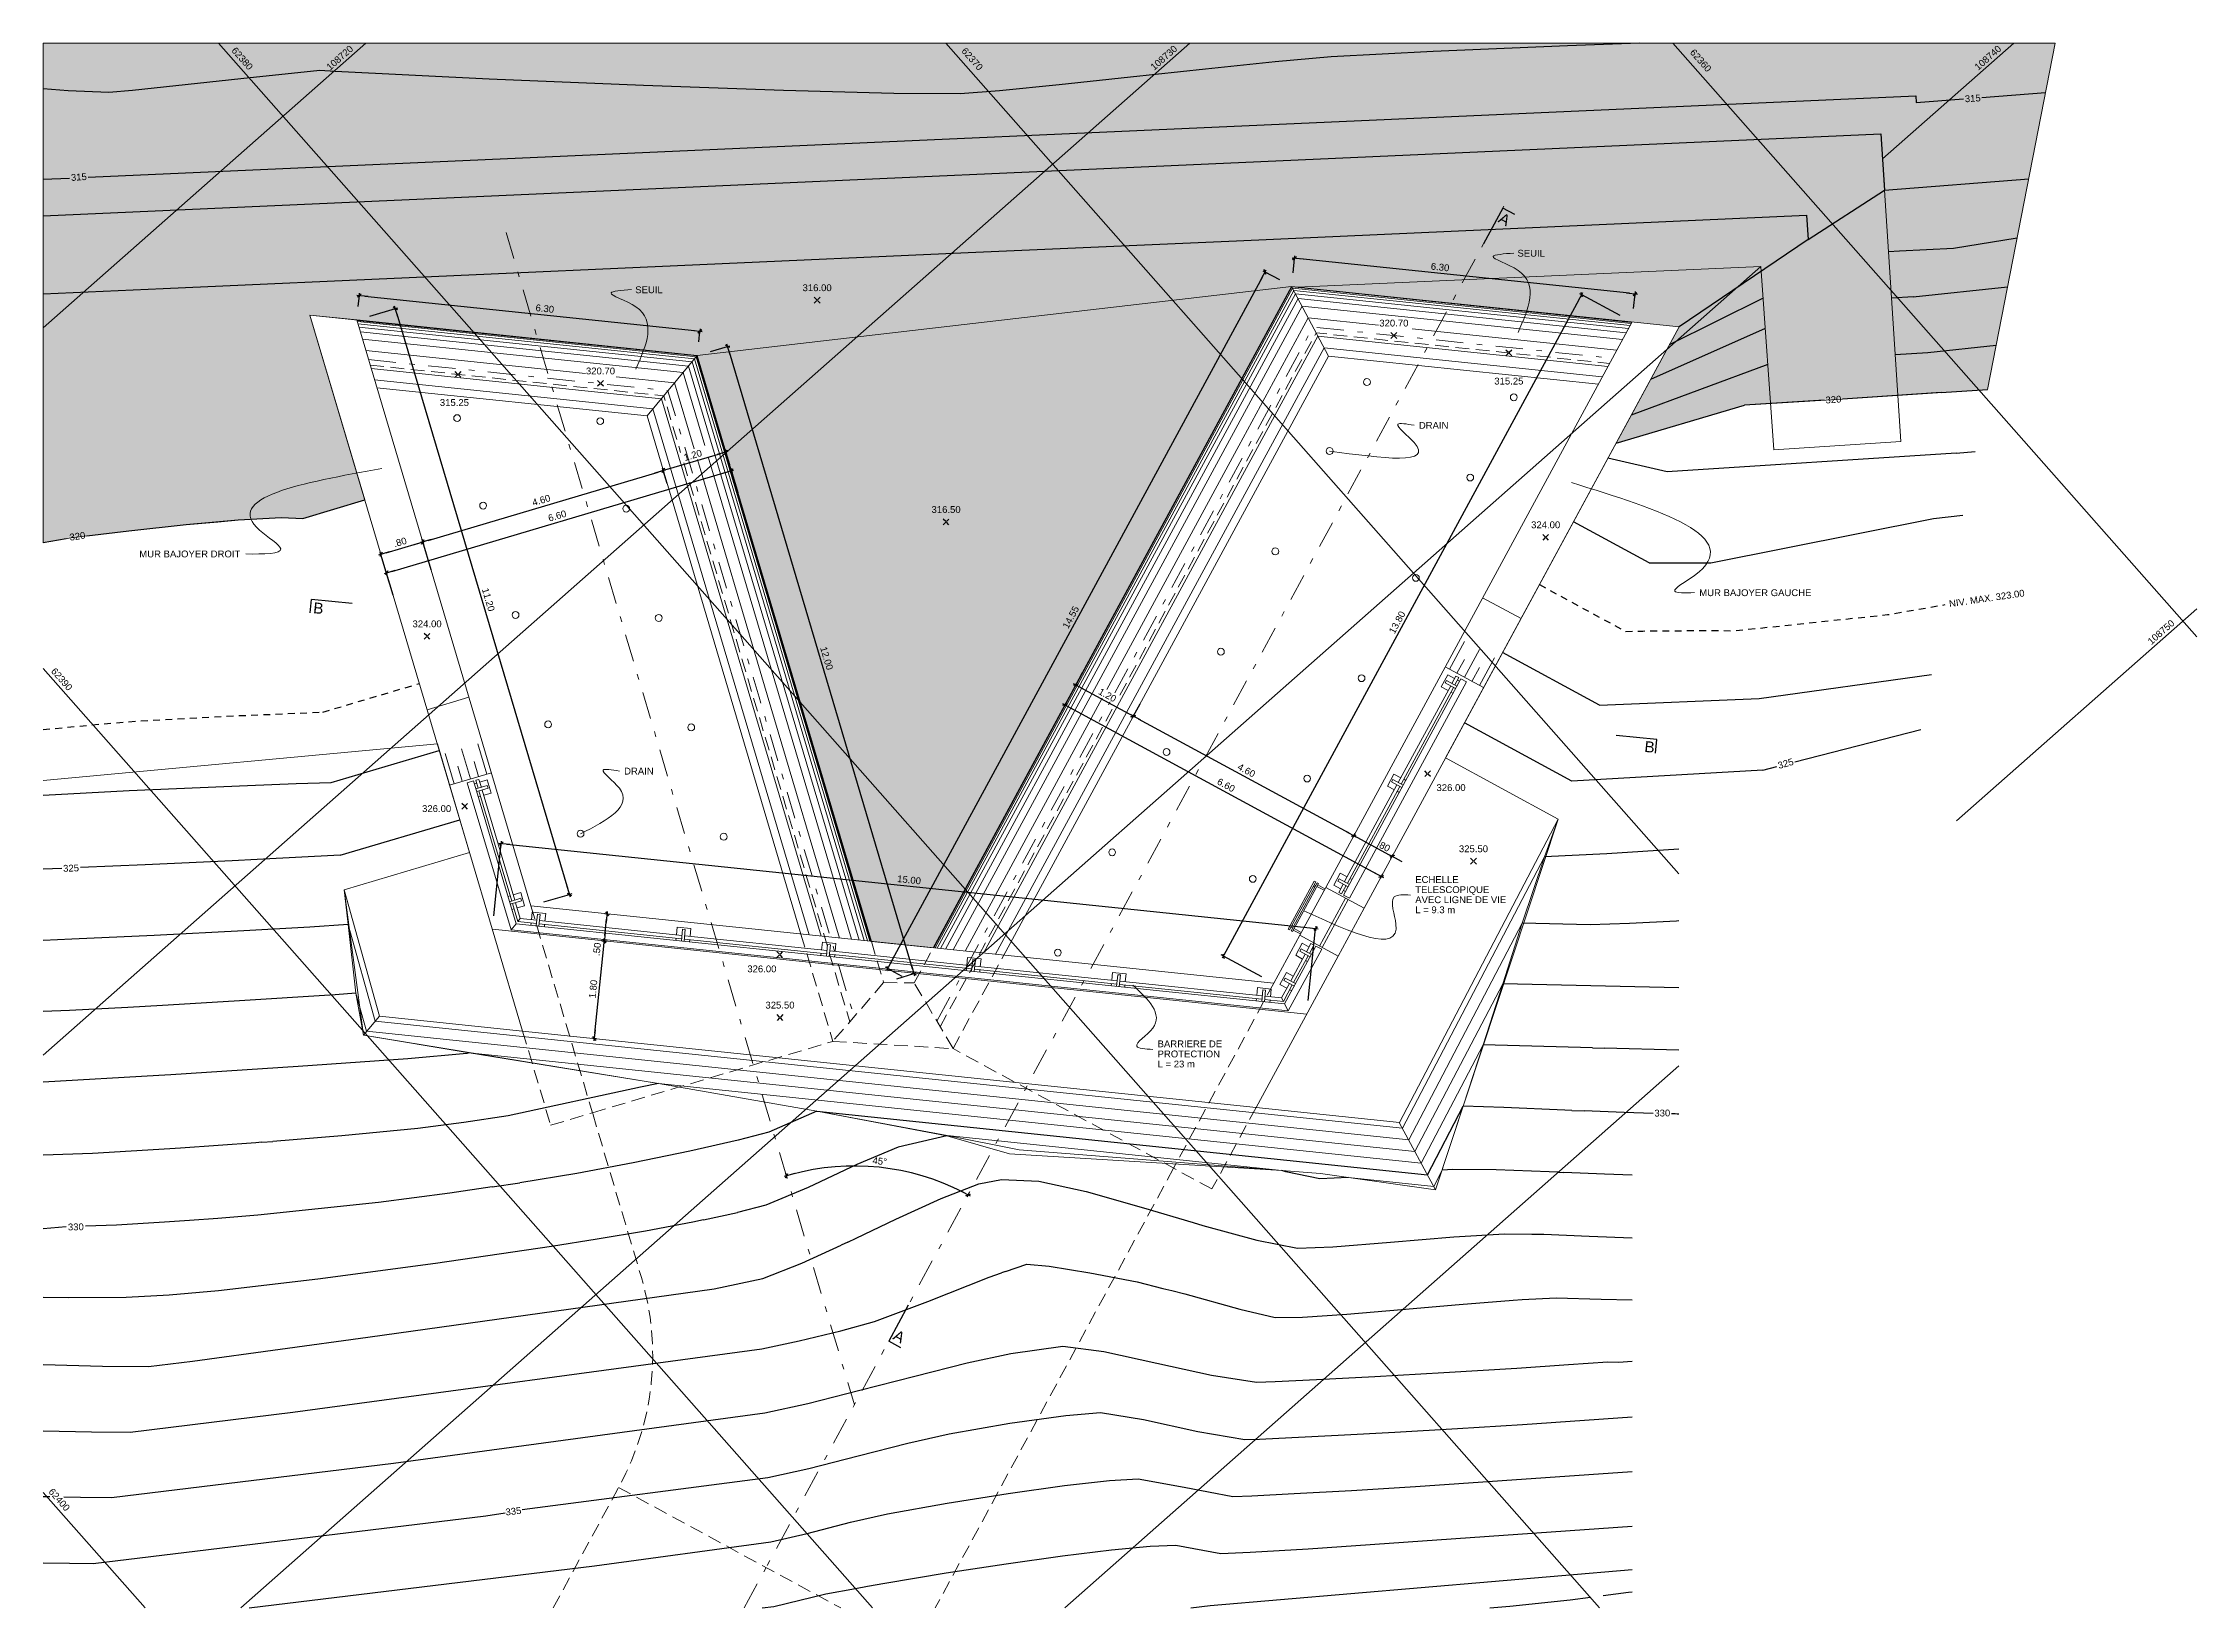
# Model space of a CAD drawing. Header units: millimetres. Extents: x 62300 to 62587, y 108404 to 108915.
# Drawn here: x 62492.78 to 62532.28, y 108886.24 to 108914.94 of the extents above; entities that cross this region are included whole.
import ezdxf
from ezdxf.enums import TextEntityAlignment as Align

# ---------------------------------------------------------------- set-up
doc = ezdxf.new("R2010")
doc.units = ezdxf.units.MM
for name, pattern in [('TRATTEGGIATA', [0.75, 0.5, -0.25]), ('TRATTEGGIATA2', [0.375, 0.25, -0.125]), ('TRATTOPUNTO2', [0.5, 0.25, -0.125, 0, -0.125])]:
    doc.linetypes.add(name, pattern=pattern)
for name, color, linetype in [('colore lago', 131, 'Continuous'), ('coordinate', 2, 'Continuous'), ('curve livello 1m', 2, 'Continuous'), ('curve livello 5m', 7, 'Continuous'), ('curve livello di scavo 1 m', 2, 'Continuous'), ('curve livello di scavo 5m', 7, 'Continuous'), ('LIN010CO', 2, 'Continuous'), ('LIN018CO', 6, 'Continuous'), ('LIN025CO', 7, 'Continuous'), ('LIN035CO', 1, 'Continuous'), ('LIN07CO', 4, 'Continuous'), ('progetto', 2, 'TRATTEGGIATA2'), ('sezioni', 7, 'Continuous'), ('Strade', 7, 'Continuous'), ('TEXT035', 1, 'Continuous'), ('TEXT050', 3, 'Continuous')]:
    doc.layers.add(name, color=color, linetype=linetype)
doc.layers.add('Colori bordi', color=5, linetype='Continuous', plot=False)
doc.styles.add('ARIAL', font='arial.ttf')
doc.dimstyles.new('50', dxfattribs={"dimscale": 0.5, "dimtxt": 0.25, "dimasz": 0.2, "dimexe": 0, "dimexo": 0.5, "dimgap": 0.1, "dimtad": 1, "dimzin": 4, "dimdsep": 46, "dimtxsty": 'ARIAL', "dimblk1": 'LINE', "dimblk2": 'LINE', "dimsah": 1, "dimcen": 2.5, "dimclrd": 256, "dimclre": 256, "dimclrt": 1, "dimadec": 0, "dimazin": 0, "dimtfac": 1, "dimtmove": 2, "dimatfit": 3, "dimldrblk": 'LINE', "dimfxl": 1, "dimtvp": 1, "dimtolj": 1, "dimtzin": 0, "dimarcsym": 0})

msp = doc.modelspace()

# ---------------------------------------------------------------- texts
at = {"layer": 'coordinate', "color": 1, "style": 'ARIAL'}
for s, rotation, p in [('62380', 311.4308, (62496.544, 108914.43)), ('62370', 311.4308, (62509.931, 108914.421)), ('62360', 311.4308, (62523.291, 108914.395)), ('315', 3.6925, (62528.315, 108913.87)), ('315', 3.6925, (62493.582, 108912.427)), ('320', 8.0214, (62493.559, 108905.851)), ('62390', 311.4308, (62493.234, 108903.046)), ('325', 1.753, (62493.437, 108899.747)), ('330', 0.7475, (62493.524, 108893.165)), ('62400', 311.4308, (62493.188, 108887.999)), ('335', 6.5549, (62501.554, 108887.965))]:
    msp.add_text(s, height=0.125, rotation=rotation, dxfattribs=at).set_placement(p, align=Align.RIGHT)
for s, p in [('108720', (62498.04, 108914.428)), ('108730', (62513.153, 108914.428)), ('108740', (62528.265, 108914.428)), ('108750', (62531.442, 108903.894))]:
    msp.add_text(s, height=0.125, rotation=41.4308, dxfattribs=at).set_placement(p)
at = {"layer": 'TEXT035', "style": 'ARIAL'}
for s, p in [('SEUIL', (62519.816, 108911.02)), ('SEUIL', (62503.637, 108910.35)), ('DRAIN', (62518.007, 108907.863)), ('MUR BAJOYER DROIT', (62494.541, 108905.505)), ('MUR BAJOYER GAUCHE', (62523.15, 108904.794)), ('DRAIN', (62503.432, 108901.522)), ('ECHELLE', (62517.941, 108899.533)), ('AVEC LIGNE DE VIE', (62517.941, 108899.163)), ('TELESCOPIQUE', (62517.941, 108899.348)), ('L = 9.3 m ', (62517.941, 108898.978)), ('BARRIERE DE', (62513.216, 108896.52)), ('PROTECTION', (62513.216, 108896.335)), ('L = 23 m', (62513.216, 108896.15))]:
    msp.add_text(s, height=0.125, dxfattribs=at).set_placement(p)
for s, rotation, p in [('320', 4.2111, (62525.469, 108908.326)), ('325', 16.0754, (62524.612, 108901.624)), ('330', 0.7815, (62522.327, 108895.249))]:
    msp.add_text(s, height=0.125, rotation=rotation, dxfattribs=at).set_placement(p)
msp.add_text('NIV. MAX. 323.00', height=0.125, rotation=8.2823, dxfattribs=at).set_placement((62529.123, 108904.792), align=Align.RIGHT)

# ---------------------------------------------------------------- blocks, each defined once
blk = doc.blocks.new('quote')
at = {"layer": 'LIN018CO'}
for p, q in [((0.001, 0.001), (-0.001, -0.001)), ((0.001, -0.001), (-0.001, 0.001))]:
    blk.add_line(p, q, dxfattribs=at)
at = {"layer": 'LIN035CO'}
for p, q in [((-0.013, 0.013), (-0.106, 0.106)), ((0.106, 0.106), (0.013, 0.013)), ((-0.013, -0.013), (-0.106, -0.106)), ((0.106, -0.106), (0.013, -0.013))]:
    blk.add_line(p, q, dxfattribs=at)
at = {"layer": 'TEXT035', "style": 'ARIAL'}
blk.add_attdef('VALORE', text='', height=0.25, dxfattribs=at).set_placement((0, 0.33), align=Align.CENTER)
blk = doc.blocks.new('LINE')
for p, q in [((-1.6, 0), (0.45, 0)), ((0, 0.45), (0, -0.45))]:
    blk.add_line(p, q)
at = {"color": 3}
blk.add_line((-0.32, -0.32), (0.32, 0.32), dxfattribs=at)
blk = doc.blocks.new('*D10')
at = {"layer": 'Defpoints', "color": 0, "transparency": 16777216}
for p in [(62501.016, 108898.684), (62503.071, 108898.47), (62501.571, 108896.817)]:
    blk.add_point(p, dxfattribs=at)
at = {"layer": 'LIN018CO', "lineweight": -2, "transparency": 16777216}
blk.add_line((62502.895, 108896.779), (62503.061, 108898.371), dxfattribs=at)
at = {"layer": 'LIN018CO', "lineweight": -2, "transparency": 16777216, "xscale": 0.1, "yscale": 0.1, "zscale": 0.1}
for p, rotation in [((62503.071, 108898.47), 84.04891853179275), ((62502.884, 108896.68), 264.0489185317928)]:
    blk.add_blockref('LINE', p, dxfattribs=dict(at, rotation=rotation))
at = {"layer": 'LIN018CO', "color": 1, "lineweight": 0, "transparency": 16777216, "insert": (62502.864, 108897.587), "char_height": 0.125, "attachment_point": 5, "rotation": 84.0489, "style": 'ARIAL'}
blk.add_mtext('\\A1;1.80', dxfattribs=at)
blk = doc.blocks.new('*D11')
at = {"layer": 'Defpoints', "color": 0, "transparency": 16777216}
for p in [(62500.862, 108899.203), (62503.123, 108898.968), (62501.016, 108898.684)]:
    blk.add_point(p, dxfattribs=at)
at = {"layer": 'LIN018CO', "lineweight": -2, "transparency": 16777216}
blk.add_line((62503.081, 108898.57), (62503.112, 108898.868), dxfattribs=at)
at = {"layer": 'LIN018CO', "lineweight": -2, "transparency": 16777216, "xscale": 0.1, "yscale": 0.1, "zscale": 0.1}
for p, rotation in [((62503.123, 108898.968), 84.04891853179275), ((62503.071, 108898.47), 264.0489185317928)]:
    blk.add_blockref('LINE', p, dxfattribs=dict(at, rotation=rotation))
at = {"layer": 'LIN018CO', "color": 1, "lineweight": 0, "transparency": 16777216, "insert": (62502.935, 108898.318), "char_height": 0.125, "attachment_point": 5, "rotation": 84.0489, "style": 'ARIAL'}
blk.add_mtext('\\A1;.50', dxfattribs=at)
blk = doc.blocks.new('*D12')
at = {"layer": 'Defpoints', "color": 0, "transparency": 16777216}
for p in [(62520.996, 108910.322), (62521.918, 108909.822), (62515.346, 108897.693)]:
    blk.add_point(p, dxfattribs=at)
at = {"layer": 'LIN018CO', "lineweight": -2, "transparency": 16777216}
for p, q in [((62514.471, 108898.281), (62520.948, 108910.234)), ((62521.699, 108909.941), (62520.996, 108910.322)), ((62515.127, 108897.812), (62514.424, 108898.193))]:
    blk.add_line(p, q, dxfattribs=at)
at = {"layer": 'LIN018CO', "lineweight": -2, "transparency": 16777216, "xscale": 0.1, "yscale": 0.1, "zscale": 0.1}
for p, rotation in [((62520.996, 108910.322), 61.54891853174106), ((62514.424, 108898.193), 241.548918531741)]:
    blk.add_blockref('LINE', p, dxfattribs=dict(at, rotation=rotation))
at = {"layer": 'LIN018CO', "color": 1, "lineweight": 0, "transparency": 16777216, "insert": (62517.61, 108904.312), "char_height": 0.125, "attachment_point": 5, "rotation": 61.5489, "style": 'ARIAL'}
blk.add_mtext('\\A1;13.80', dxfattribs=at)
blk = doc.blocks.new('*D13')
at = {"layer": 'Defpoints', "color": 0, "transparency": 16777216}
for p in [(62498.531, 108909.859), (62502.43, 108899.323), (62501.724, 108899.113)]:
    blk.add_point(p, dxfattribs=at)
at = {"layer": 'LIN018CO', "lineweight": -2, "transparency": 16777216}
for p, q in [((62498.77, 108909.93), (62499.237, 108910.069)), ((62499.265, 108909.973), (62502.401, 108899.419)), ((62501.963, 108899.185), (62502.43, 108899.323))]:
    blk.add_line(p, q, dxfattribs=at)
at = {"layer": 'LIN018CO', "lineweight": -2, "transparency": 16777216, "xscale": 0.1, "yscale": 0.1, "zscale": 0.1}
for p, rotation in [((62499.237, 108910.069), 106.5489185320752), ((62502.43, 108899.323), 286.5489185320752)]:
    blk.add_blockref('LINE', p, dxfattribs=dict(at, rotation=rotation))
at = {"layer": 'LIN018CO', "color": 1, "lineweight": 0, "transparency": 16777216, "insert": (62500.943, 108904.729), "char_height": 0.125, "attachment_point": 5, "rotation": 286.5489, "style": 'ARIAL'}
blk.add_mtext('\\A1;11.20', dxfattribs=at)
blk = doc.blocks.new('SEZ4')
at = {"layer": 'LIN07CO'}
for p in [(0, 0), (0.5, -1.5)]:
    blk.add_line(p, (0, -1.5), dxfattribs=at)
at = {"layer": 'TEXT050', "style": 'ARIAL'}
blk.add_attdef('NOME_SEZIONE', text='', height=0.4, dxfattribs=at).set_placement((0.25, -1.162), align=Align.MIDDLE)
blk = doc.blocks.new('SEZ3')
at = {"layer": 'LIN07CO'}
for p, q in [((0, 1.5), (0, 0)), ((0.5, 1.5), (0, 1.5))]:
    blk.add_line(p, q, dxfattribs=at)
at = {"layer": 'TEXT050', "style": 'ARIAL'}
blk.add_attdef('NOME_SEZIONE', text='', height=0.4, dxfattribs=at).set_placement((0.25, 1.167), align=Align.MIDDLE)
blk = doc.blocks.new('SEZ5')
at = {"layer": 'LIN07CO'}
for p in [(-1.5, -0.5), (0, 0)]:
    blk.add_line(p, (-1.5, 0), dxfattribs=at)
at = {"layer": 'TEXT050', "style": 'ARIAL'}
blk.add_attdef('NOME_SEZIONE', text='', height=0.4, dxfattribs=at).set_placement((-1.217, -0.294), align=Align.MIDDLE)
blk = doc.blocks.new('SEZ7')
at = {"layer": 'LIN07CO'}
for p, q in [((1.5, 0), (0, 0)), ((1.5, -0.5), (1.5, 0))]:
    blk.add_line(p, q, dxfattribs=at)
at = {"layer": 'TEXT050', "style": 'ARIAL'}
blk.add_attdef('NOME_SEZIONE', text='', height=0.4, dxfattribs=at).set_placement((1.265, -0.294), align=Align.MIDDLE)
blk = doc.blocks.new('*D14')
at = {"layer": 'Defpoints', "color": 0, "transparency": 16777216}
for p in [(62501.016, 108898.684), (62516.114, 108898.698), (62515.95, 108897.128)]:
    blk.add_point(p, dxfattribs=at)
at = {"layer": 'LIN018CO', "lineweight": -2, "transparency": 16777216}
for p, q in [((62501.042, 108898.933), (62501.18, 108900.255)), ((62501.28, 108900.245), (62516.014, 108898.709)), ((62515.976, 108897.376), (62516.114, 108898.698))]:
    blk.add_line(p, q, dxfattribs=at)
at = {"layer": 'LIN018CO', "lineweight": -2, "transparency": 16777216, "xscale": 0.1, "yscale": 0.1, "zscale": 0.1}
for p, rotation in [((62501.18, 108900.255), 174.0489185317927), ((62516.114, 108898.698), 354.0489185317927)]:
    blk.add_blockref('LINE', p, dxfattribs=dict(at, rotation=rotation))
at = {"layer": 'LIN018CO', "color": 1, "lineweight": 0, "transparency": 16777216, "insert": (62508.659, 108899.59), "char_height": 0.125, "attachment_point": 5, "rotation": 354.0489, "style": 'ARIAL'}
blk.add_mtext('\\A1;15.00', dxfattribs=at)
blk = doc.blocks.new('*D15')
at = {"layer": 'Defpoints', "color": 0, "transparency": 16777216}
for p in [(62511.715, 108903.165), (62512.77, 108902.593), (62512.77, 108902.593)]:
    blk.add_point(p, dxfattribs=at)
at = {"layer": 'LIN018CO', "lineweight": -2, "transparency": 16777216}
for p, q in [((62511.834, 108903.385), (62511.715, 108903.165)), ((62511.802, 108903.117), (62512.682, 108902.641)), ((62512.889, 108902.813), (62512.77, 108902.593))]:
    blk.add_line(p, q, dxfattribs=at)
at = {"layer": 'LIN018CO', "lineweight": -2, "transparency": 16777216, "xscale": 0.1, "yscale": 0.1, "zscale": 0.1}
for p, rotation in [((62511.715, 108903.165), 151.548918531909), ((62512.77, 108902.593), 331.548918531909)]:
    blk.add_blockref('LINE', p, dxfattribs=dict(at, rotation=rotation))
at = {"layer": 'LIN018CO', "color": 1, "lineweight": 0, "transparency": 16777216, "insert": (62512.296, 108902.979), "char_height": 0.125, "attachment_point": 5, "rotation": 331.5489, "style": 'ARIAL'}
blk.add_mtext('\\A1;1.20', dxfattribs=at)
blk = doc.blocks.new('*D16')
at = {"layer": 'Defpoints', "color": 0, "transparency": 16777216}
for p in [(62520.278, 108905.116), (62511.715, 108903.165), (62517.319, 108899.655)]:
    blk.add_point(p, dxfattribs=at)
at = {"layer": 'LIN018CO', "lineweight": -2, "transparency": 16777216}
blk.add_line((62511.604, 108902.751), (62517.231, 108899.702), dxfattribs=at)
at = {"layer": 'LIN018CO', "lineweight": -2, "transparency": 16777216, "xscale": 0.1, "yscale": 0.1, "zscale": 0.1}
for p, rotation in [((62511.516, 108902.799), 151.548918531909), ((62517.319, 108899.655), 331.548918531909)]:
    blk.add_blockref('LINE', p, dxfattribs=dict(at, rotation=rotation))
at = {"layer": 'LIN018CO', "color": 1, "lineweight": 0, "transparency": 16777216, "insert": (62514.472, 108901.327), "char_height": 0.125, "attachment_point": 5, "rotation": 331.5489, "style": 'ARIAL'}
blk.add_mtext('\\A1;6.60', dxfattribs=at)
blk = doc.blocks.new('*D17')
at = {"layer": 'Defpoints', "color": 0, "transparency": 16777216}
for p in [(62519.417, 108905.206), (62513.846, 108904.58), (62516.814, 108900.402)]:
    blk.add_point(p, dxfattribs=at)
at = {"layer": 'LIN018CO', "lineweight": -2, "transparency": 16777216}
blk.add_line((62512.858, 108902.546), (62516.726, 108900.45), dxfattribs=at)
at = {"layer": 'LIN018CO', "lineweight": -2, "transparency": 16777216, "xscale": 0.1, "yscale": 0.1, "zscale": 0.1}
for p, rotation in [((62512.77, 108902.593), 151.548918531909), ((62516.814, 108900.402), 331.548918531909)]:
    blk.add_blockref('LINE', p, dxfattribs=dict(at, rotation=rotation))
at = {"layer": 'LIN018CO', "color": 1, "lineweight": 0, "transparency": 16777216, "insert": (62514.846, 108901.598), "char_height": 0.125, "attachment_point": 5, "rotation": 331.5489, "style": 'ARIAL'}
blk.add_mtext('\\A1;4.60', dxfattribs=at)
blk = doc.blocks.new('*D18')
at = {"layer": 'Defpoints', "color": 0, "transparency": 16777216}
for p in [(62519.395, 108905.164), (62520.256, 108905.075), (62517.517, 108900.021)]:
    blk.add_point(p, dxfattribs=at)
at = {"layer": 'LIN018CO', "lineweight": -2, "transparency": 16777216}
for p, q in [((62516.726, 108900.45), (62516.638, 108900.497)), ((62516.814, 108900.402), (62517.517, 108900.021)), ((62517.605, 108899.973), (62517.693, 108899.926))]:
    blk.add_line(p, q, dxfattribs=at)
at = {"layer": 'LIN018CO', "lineweight": -2, "transparency": 16777216, "xscale": 0.1, "yscale": 0.1, "zscale": 0.1}
for p, rotation in [((62516.814, 108900.402), 331.548918531909), ((62517.517, 108900.021), 151.548918531909)]:
    blk.add_blockref('LINE', p, dxfattribs=dict(at, rotation=rotation))
at = {"layer": 'LIN018CO', "color": 1, "lineweight": 0, "transparency": 16777216, "insert": (62517.361, 108900.209), "char_height": 0.125, "attachment_point": 5, "rotation": 331.5489, "style": 'ARIAL'}
blk.add_mtext('\\A1;.80', dxfattribs=at)
blk = doc.blocks.new('*D19')
at = {"layer": 'Defpoints', "color": 0, "transparency": 16777216}
for p in [(62515.674, 108910.473), (62508.265, 108897.966), (62508.754, 108897.701)]:
    blk.add_point(p, dxfattribs=at)
at = {"layer": 'LIN018CO', "lineweight": -2, "transparency": 16777216}
for p, q in [((62515.138, 108910.65), (62508.313, 108898.054)), ((62515.455, 108910.592), (62515.186, 108910.738)), ((62508.534, 108897.82), (62508.265, 108897.966))]:
    blk.add_line(p, q, dxfattribs=at)
at = {"layer": 'LIN018CO', "lineweight": -2, "transparency": 16777216, "xscale": 0.1, "yscale": 0.1, "zscale": 0.1}
for p, rotation in [((62515.186, 108910.738), 61.54891853160184), ((62508.265, 108897.966), 241.5489185316018)]:
    blk.add_blockref('LINE', p, dxfattribs=dict(at, rotation=rotation))
at = {"layer": 'LIN018CO', "color": 1, "lineweight": 0, "transparency": 16777216, "insert": (62511.625, 108904.406), "char_height": 0.125, "attachment_point": 5, "rotation": 61.5489, "style": 'ARIAL'}
blk.add_mtext('\\A1;14.55', dxfattribs=at)
blk = doc.blocks.new('*D20')
at = {"layer": 'Defpoints', "color": 0, "transparency": 16777216}
for p in [(62515.728, 108910.988), (62515.674, 108910.473), (62521.918, 108909.822)]:
    blk.add_point(p, dxfattribs=at)
at = {"layer": 'LIN018CO', "lineweight": -2, "transparency": 16777216}
for p, q in [((62515.7, 108910.722), (62515.728, 108910.988)), ((62521.873, 108910.348), (62515.828, 108910.978)), ((62521.944, 108910.071), (62521.972, 108910.337))]:
    blk.add_line(p, q, dxfattribs=at)
at = {"layer": 'LIN018CO', "lineweight": -2, "transparency": 16777216, "xscale": 0.1, "yscale": 0.1, "zscale": 0.1}
for p, rotation in [((62515.728, 108910.988), 174.048918532577), ((62521.972, 108910.337), 354.048918532577)]:
    blk.add_blockref('LINE', p, dxfattribs=dict(at, rotation=rotation))
at = {"layer": 'LIN018CO', "color": 1, "lineweight": 0, "transparency": 16777216, "insert": (62518.397, 108910.828), "char_height": 0.125, "attachment_point": 5, "rotation": 354.0489, "style": 'ARIAL'}
blk.add_mtext('\\A1;6.30', dxfattribs=at)
blk = doc.blocks.new('*D21')
at = {"layer": 'Defpoints', "color": 0, "transparency": 16777216}
for p in [(62519.565, 108911.944), (62501.267, 108911.463), (62508.674, 108894.222), (62507.655, 108889.964), (62506.037, 108886.978)]:
    blk.add_point(p, dxfattribs=at)
at = {"layer": 'LIN018CO', "lineweight": -2, "transparency": 16777216}
blk.add_arc((62507.655, 108889.964), 4.378, 62.8577, 105.2401, dxfattribs=at)
at = {"layer": 'LIN018CO', "lineweight": -2, "transparency": 16777216, "xscale": 0.1, "yscale": 0.1, "zscale": 0.1}
for p, rotation in [((62506.408, 108894.161), 195.8945286149871), ((62509.741, 108893.813), 332.203308448514)]:
    blk.add_blockref('LINE', p, dxfattribs=dict(at, rotation=rotation))
at = {"layer": 'LIN018CO', "color": 1, "lineweight": 0, "transparency": 16777216, "insert": (62508.121, 108894.431), "char_height": 0.125, "attachment_point": 5, "rotation": 354.0489, "style": 'ARIAL'}
blk.add_mtext('\\A1;45°', dxfattribs=at)
blk = doc.blocks.new('*D22')
at = {"layer": 'Defpoints', "color": 0, "transparency": 16777216}
for p in [(62504.775, 108909.208), (62508.192, 108897.706), (62508.747, 108897.871)]:
    blk.add_point(p, dxfattribs=at)
at = {"layer": 'LIN018CO', "lineweight": -2, "transparency": 16777216}
for p, q in [((62505.014, 108909.279), (62505.329, 108909.373)), ((62505.358, 108909.277), (62508.718, 108897.967)), ((62508.432, 108897.777), (62508.747, 108897.871))]:
    blk.add_line(p, q, dxfattribs=at)
at = {"layer": 'LIN018CO', "lineweight": -2, "transparency": 16777216, "xscale": 0.1, "yscale": 0.1, "zscale": 0.1}
for p, rotation in [((62505.329, 108909.373), 106.5489185317398), ((62508.747, 108897.871), 286.5489185317398)]:
    blk.add_blockref('LINE', p, dxfattribs=dict(at, rotation=rotation))
at = {"layer": 'LIN018CO', "color": 1, "lineweight": 0, "transparency": 16777216, "insert": (62507.147, 108903.654), "char_height": 0.125, "attachment_point": 5, "rotation": 286.5489, "style": 'ARIAL'}
blk.add_mtext('\\A1;12.00', dxfattribs=at)
blk = doc.blocks.new('*D23')
at = {"layer": 'Defpoints', "color": 0, "transparency": 16777216}
for p in [(62498.531, 108909.859), (62504.821, 108909.654), (62504.775, 108909.208)]:
    blk.add_point(p, dxfattribs=at)
at = {"layer": 'LIN018CO', "lineweight": -2, "transparency": 16777216}
for p, q in [((62498.556, 108910.108), (62498.577, 108910.305)), ((62498.676, 108910.295), (62504.722, 108909.664)), ((62504.8, 108909.457), (62504.821, 108909.654))]:
    blk.add_line(p, q, dxfattribs=at)
at = {"layer": 'LIN018CO', "lineweight": -2, "transparency": 16777216, "xscale": 0.1, "yscale": 0.1, "zscale": 0.1}
for p, rotation in [((62498.577, 108910.305), 174.0489185323718), ((62504.821, 108909.654), 354.0489185323718)]:
    blk.add_blockref('LINE', p, dxfattribs=dict(at, rotation=rotation))
at = {"layer": 'LIN018CO', "color": 1, "lineweight": 0, "transparency": 16777216, "insert": (62501.979, 108910.067), "char_height": 0.125, "attachment_point": 5, "rotation": 354.0489, "style": 'ARIAL'}
blk.add_mtext('\\A1;6.30', dxfattribs=at)
blk = doc.blocks.new('*D24')
at = {"layer": 'Defpoints', "color": 0, "transparency": 16777216}
for p in [(62505.402, 108907.097), (62505.594, 108906.451), (62499.267, 108904.571)]:
    blk.add_point(p, dxfattribs=at)
at = {"layer": 'LIN018CO', "lineweight": -2, "transparency": 16777216}
for p, q in [((62499.171, 108905.246), (62505.306, 108907.069)), ((62505.523, 108906.691), (62505.402, 108907.097)), ((62499.196, 108904.811), (62499.075, 108905.217))]:
    blk.add_line(p, q, dxfattribs=at)
at = {"layer": 'LIN018CO', "lineweight": -2, "transparency": 16777216, "xscale": 0.1, "yscale": 0.1, "zscale": 0.1}
for p, rotation in [((62505.402, 108907.097), 16.54891853129737), ((62499.075, 108905.217), 196.5489185312974)]:
    blk.add_blockref('LINE', p, dxfattribs=dict(at, rotation=rotation))
at = {"layer": 'LIN018CO', "color": 1, "lineweight": 0, "transparency": 16777216, "insert": (62502.206, 108906.266), "char_height": 0.125, "attachment_point": 5, "rotation": 16.5489, "style": 'ARIAL'}
blk.add_mtext('\\A1;6.60', dxfattribs=at)
blk = doc.blocks.new('*D25')
at = {"layer": 'Defpoints', "color": 0, "transparency": 16777216}
for p in [(62499.74, 108905.788), (62499.196, 108904.811), (62499.963, 108905.039)]:
    blk.add_point(p, dxfattribs=at)
at = {"layer": 'LIN018CO', "lineweight": -2, "transparency": 16777216}
for p, q in [((62499.125, 108905.051), (62498.973, 108905.56)), ((62499.069, 108905.588), (62499.644, 108905.759)), ((62499.892, 108905.279), (62499.74, 108905.788))]:
    blk.add_line(p, q, dxfattribs=at)
at = {"layer": 'LIN018CO', "lineweight": -2, "transparency": 16777216, "xscale": 0.1, "yscale": 0.1, "zscale": 0.1}
for p, rotation in [((62498.973, 108905.56), 196.5489185302096), ((62499.74, 108905.788), 16.54891853020959)]:
    blk.add_blockref('LINE', p, dxfattribs=dict(at, rotation=rotation))
at = {"layer": 'LIN018CO', "color": 1, "lineweight": 0, "transparency": 16777216, "insert": (62499.324, 108905.783), "char_height": 0.125, "attachment_point": 5, "rotation": 16.5489, "style": 'ARIAL'}
blk.add_mtext('\\A1;.80', dxfattribs=at)
blk = doc.blocks.new('*D26')
at = {"layer": 'Defpoints', "color": 0, "transparency": 16777216}
for p in [(62504.15, 108907.098), (62504.15, 108907.098), (62499.963, 108905.039)]:
    blk.add_point(p, dxfattribs=at)
at = {"layer": 'LIN018CO', "lineweight": -2, "transparency": 16777216}
for p, q in [((62499.836, 108905.816), (62504.054, 108907.069)), ((62504.221, 108906.858), (62504.15, 108907.098)), ((62499.892, 108905.279), (62499.74, 108905.788))]:
    blk.add_line(p, q, dxfattribs=at)
at = {"layer": 'LIN018CO', "lineweight": -2, "transparency": 16777216, "xscale": 0.1, "yscale": 0.1, "zscale": 0.1}
for p, rotation in [((62504.15, 108907.098), 16.54891853052017), ((62499.74, 108905.788), 196.5489185305202)]:
    blk.add_blockref('LINE', p, dxfattribs=dict(at, rotation=rotation))
at = {"layer": 'LIN018CO', "color": 1, "lineweight": 0, "transparency": 16777216, "insert": (62501.913, 108906.552), "char_height": 0.125, "attachment_point": 5, "rotation": 16.5489, "style": 'ARIAL'}
blk.add_mtext('\\A1;4.60', dxfattribs=at)
blk = doc.blocks.new('*D27')
at = {"layer": 'Defpoints', "color": 0, "transparency": 16777216}
for p in [(62505.3, 108907.44), (62505.3, 108907.44), (62504.15, 108907.098)]:
    blk.add_point(p, dxfattribs=at)
at = {"layer": 'LIN018CO', "lineweight": -2, "transparency": 16777216}
for p, q in [((62505.371, 108907.2), (62505.3, 108907.44)), ((62504.221, 108906.858), (62504.15, 108907.098)), ((62504.246, 108907.126), (62505.204, 108907.411))]:
    blk.add_line(p, q, dxfattribs=at)
at = {"layer": 'LIN018CO', "lineweight": -2, "transparency": 16777216, "xscale": 0.1, "yscale": 0.1, "zscale": 0.1}
for p, rotation in [((62505.3, 108907.44), 16.54891853052017), ((62504.15, 108907.098), 196.5489185305202)]:
    blk.add_blockref('LINE', p, dxfattribs=dict(at, rotation=rotation))
at = {"layer": 'LIN018CO', "color": 1, "lineweight": 0, "transparency": 16777216, "insert": (62504.692, 108907.378), "char_height": 0.125, "attachment_point": 5, "rotation": 16.5489, "style": 'ARIAL'}
blk.add_mtext('\\A1;1.20', dxfattribs=at)

# ---------------------------------------------------------------- dimensions: what is measured, and where the dimension line sits
at = {"layer": 'LIN018CO', "color": 5, "lineweight": 0}
dim = msp.add_angular_dim_2l(base=(62508.674, 108894.222), line1=((62501.267, 108911.463), (62507.655, 108889.964)), line2=((62519.565, 108911.944), (62506.037, 108886.978)), dimstyle='50', dxfattribs=at)
dim.commit()
dim.dimension.update_dxf_attribs({"geometry": '*D21', "text_midpoint": (62508.121, 108894.431)})
for base, p1, p2, angle, picture, middle in [((62515.728, 108910.988), (62521.918, 108909.822), (62515.674, 108910.473), 174.0489, '*D20', (62518.397, 108910.828)), ((62504.821, 108909.654), (62498.531, 108909.859), (62504.775, 108909.208), 354.0489, '*D23', (62501.979, 108910.067))]:
    dim = msp.add_linear_dim(base=base, p1=p1, p2=p2, angle=angle, text='6.30', dimstyle='50', dxfattribs=at)
    dim.commit()
    dim.dimension.update_dxf_attribs({"geometry": picture, "text_midpoint": middle, "dimtype": 161})
dim = msp.add_aligned_dim(p1=(62515.674, 108910.473), p2=(62508.754, 108897.701), distance=-0.556, text='14.55', dimstyle='50', dxfattribs=at)
dim.commit()
dim.dimension.update_dxf_attribs({"geometry": '*D19', "text_midpoint": (62511.625, 108904.406)})
at = {"layer": 'LIN018CO', "lineweight": 0}
for base, p1, p2, angle, picture, middle in [((62520.996, 108910.322), (62515.346, 108897.693), (62521.918, 108909.822), 61.5489, '*D12', (62517.61, 108904.312)), ((62512.77, 108902.593), (62511.715, 108903.165), (62512.77, 108902.593), 331.5489, '*D15', (62512.296, 108902.979))]:
    dim = msp.add_linear_dim(base=base, p1=p1, p2=p2, angle=angle, dimstyle='50', dxfattribs=at)
    dim.commit()
    dim.dimension.update_dxf_attribs({"geometry": picture, "text_midpoint": middle})
for base, p1, p2, angle, text, picture, middle in [((62502.43, 108899.323), (62498.531, 108909.859), (62501.724, 108899.113), 286.5489, '11.20', '*D13', (62500.943, 108904.729)), ((62516.114, 108898.698), (62501.016, 108898.684), (62515.95, 108897.128), 354.0489, '15.00', '*D14', (62508.659, 108899.59))]:
    dim = msp.add_linear_dim(base=base, p1=p1, p2=p2, angle=angle, text=text, dimstyle='50', dxfattribs=at)
    dim.commit()
    dim.dimension.update_dxf_attribs({"geometry": picture, "text_midpoint": middle})
at = {"layer": 'LIN018CO', "color": 5, "lineweight": 0}
for p1, p2, distance, picture, middle in [((62504.775, 108909.208), (62508.192, 108897.706), 0.578, '*D22', (62507.147, 108903.654)), ((62499.267, 108904.571), (62505.594, 108906.451), 0.674, '*D24', (62502.206, 108906.266)), ((62499.196, 108904.811), (62499.963, 108905.039), 0.781, '*D25', (62499.324, 108905.783))]:
    dim = msp.add_aligned_dim(p1=p1, p2=p2, distance=distance, dimstyle='50', dxfattribs=at)
    dim.commit()
    dim.dimension.update_dxf_attribs({"geometry": picture, "text_midpoint": middle})
for base, p1, p2, picture, middle in [((62505.3, 108907.44), (62504.15, 108907.098), (62505.3, 108907.44), '*D27', (62504.692, 108907.378)), ((62504.15, 108907.098), (62499.963, 108905.039), (62504.15, 108907.098), '*D26', (62501.913, 108906.552))]:
    dim = msp.add_linear_dim(base=base, p1=p1, p2=p2, angle=196.5489, dimstyle='50', dxfattribs=at)
    dim.commit()
    dim.dimension.update_dxf_attribs({"geometry": picture, "text_midpoint": middle})
at = {"layer": 'LIN018CO', "lineweight": 0}
for base, p1, p2, angle, picture, middle in [((62517.319, 108899.655), (62511.715, 108903.165), (62520.278, 108905.116), 331.5489, '*D16', (62514.472, 108901.327)), ((62516.814, 108900.402), (62513.846, 108904.58), (62519.417, 108905.206), 331.5489, '*D17', (62514.846, 108901.598)), ((62503.071, 108898.47), (62501.571, 108896.817), (62501.016, 108898.684), 84.0489, '*D10', (62502.864, 108897.587))]:
    dim = msp.add_linear_dim(base=base, p1=p1, p2=p2, angle=angle, dimstyle='50', override={"dimse1": 1, "dimse2": 1}, dxfattribs=at)
    dim.commit()
    dim.dimension.update_dxf_attribs({"geometry": picture, "text_midpoint": middle})
for base, p1, p2, angle, picture, middle in [((62517.517, 108900.021), (62519.395, 108905.164), (62520.256, 108905.075), 331.5489, '*D18', (62517.361, 108900.209)), ((62503.123, 108898.968), (62501.016, 108898.684), (62500.862, 108899.203), 84.0489, '*D11', (62502.935, 108898.318))]:
    dim = msp.add_linear_dim(base=base, p1=p1, p2=p2, angle=angle, dimstyle='50', override={"dimse1": 1, "dimse2": 1}, dxfattribs=at)
    dim.commit()
    dim.dimension.update_dxf_attribs({"geometry": picture, "text_midpoint": middle, "dimtype": 160})

# ---------------------------------------------------------------- hatches: boundary and pattern name
at = {"layer": 'colore lago', "lineweight": 0}
msp.add_hatch(color=256, dxfattribs=at).paths.add_polyline_path([(62492.777, 108914.937), (62529.679, 108914.937), (62528.434, 108908.583), (62525.778, 108908.409), (62523.981, 108908.294), (62521.624, 108907.6), (62522.78, 108909.733), (62515.674, 108910.473), (62509.102, 108898.344), (62507.968, 108898.462), (62504.775, 108909.208), (62497.669, 108909.949), (62498.676, 108906.56), (62497.539, 108906.218), (62497.149, 108906.236), (62496.357, 108906.194), (62495.398, 108906.105), (62494.351, 108905.989), (62493.291, 108905.866), (62492.777, 108905.771)])

# ---------------------------------------------------------------- linework, layer by layer
at = {"layer": 'Colori bordi', "linetype": 'Continuous', "lineweight": 0, "flags": 128}
msp.add_lwpolyline([(62492.777, 108914.937), (62529.679, 108914.937), (62528.434, 108908.583), (62525.778, 108908.409), (62525.778, 108908.409), (62523.981, 108908.294), (62521.624, 108907.6), (62522.78, 108909.733), (62515.674, 108910.473), (62509.102, 108898.344), (62507.968, 108898.462), (62504.775, 108909.208), (62497.669, 108909.949), (62498.676, 108906.56), (62497.539, 108906.218), (62497.149, 108906.236), (62496.357, 108906.194), (62495.398, 108906.105), (62494.351, 108905.989), (62493.291, 108905.866), (62492.777, 108905.771)], close=True, dxfattribs=at)
at = {"layer": 'coordinate', "linetype": 'Continuous', "lineweight": 0}
for p, q in [((62513.808, 108914.937), (62492.777, 108896.375)), ((62498.696, 108914.937), (62492.777, 108909.713)), ((62521.323, 108886.237), (62495.993, 108914.937)), ((62517.908, 108905.218), (62509.33, 108914.937)), ((62532.277, 108904.05), (62522.668, 108914.937)), ((62528.921, 108914.937), (62526.512, 108912.811)), ((62524.281, 108910.842), (62517.908, 108905.218)), ((62517.908, 108905.218), (62496.402, 108886.237)), ((62522.777, 108899.702), (62517.908, 108905.218)), ((62532.277, 108904.561), (62527.869, 108900.671)), ((62507.985, 108886.237), (62492.777, 108903.469)), ((62522.777, 108896.177), (62511.514, 108886.237)), ((62494.647, 108886.237), (62492.777, 108888.357))]:
    msp.add_line(p, q, dxfattribs=at)
at = {"layer": 'curve livello 1m'}
for p, q in [((62525.148, 108911.335), (62526.548, 108912.242)), ((62525.148, 108911.335), (62522.78, 108909.733)), ((62526.821, 108911.121), (62526.621, 108911.108)), ((62524.322, 108910.259), (62522.6, 108909.401)), ((62527.075, 108910.281), (62526.676, 108910.256)), ((62524.36, 108909.704), (62522.256, 108908.765)), ((62524.407, 108909.042), (62521.901, 108908.111)), ((62527.341, 108909.257), (62526.743, 108909.219)), ((62522.562, 108907.072), (62521.474, 108907.322)), ((62527.861, 108907.413), (62522.562, 108907.072)), ((62522.234, 108905.406), (62520.844, 108906.159)), ((62521.32, 108902.797), (62519.543, 108903.759)), ((62498.06, 108901.374), (62500.042, 108901.963)), ((62521.19, 108896.512), (62521.412, 108896.506)), ((62496.786, 108894.777), (62496.989, 108894.794)), ((62520.567, 108894.227), (62520.669, 108894.223)), ((62504.886, 108893.354), (62505.512, 108893.489)), ((62507.533, 108892.947), (62507.41, 108892.89)), ((62520.078, 108893.093), (62520.302, 108893.089)), ((62510.427, 108892.406), (62510.356, 108892.382)), ((62513.314, 108892.098), (62513.476, 108892.057)), ((62517.189, 108891.67), (62517.688, 108891.713)), ((62519.738, 108891.883), (62519.9, 108891.891)), ((62507.676, 108886.595), (62507.897, 108886.635))]:
    msp.add_line(p, q, dxfattribs=at)
at = {"layer": 'curve livello 1m', "color": 152, "linetype": 'TRATTEGGIATA2', "ltscale": 0.5}
for p, q in [((62520.218, 108905.005), (62521.8, 108904.147)), ((62497.907, 108902.666), (62499.677, 108903.192))]:
    msp.add_line(p, q, dxfattribs=at)
at = {"layer": 'curve livello 1m', "flags": 128}
for points in [[(62522.051, 108914.937), (62520.735, 108914.884), (62518.269, 108914.783), (62516.399, 108914.683), (62516.399, 108914.683), (62515.37, 108914.592), (62514.092, 108914.46), (62512.721, 108914.311), (62511.41, 108914.169), (62510.316, 108914.06), (62509.594, 108914.008), (62509.594, 108914.008), (62508.381, 108914.013), (62506.354, 108914.066), (62503.787, 108914.157), (62500.956, 108914.278), (62498.135, 108914.417), (62498.135, 108914.417), (62497.854, 108914.437), (62496.405, 108914.284), (62494.418, 108914.07), (62494.418, 108914.07), (62493.984, 108914.03), (62493.234, 108914.06), (62492.777, 108914.096)], [(62526.548, 108912.242), (62529.192, 108912.449)], [(62528.978, 108911.356), (62527.814, 108911.17), (62526.821, 108911.121)], [(62527.075, 108910.281), (62528.803, 108910.464)], [(62528.592, 108909.388), (62527.341, 108909.257)], [(62527.861, 108907.413), (62528.212, 108907.449)], [(62523.36, 108905.404), (62527.448, 108906.219), (62527.982, 108906.276)], [(62522.234, 108905.406), (62523.36, 108905.404)], [(62524.247, 108902.917), (62527.411, 108903.358)], [(62521.32, 108902.797), (62524.247, 108902.917)], [(62492.777, 108901.142), (62494.358, 108901.228), (62496.526, 108901.319), (62497.421, 108901.356), (62498.06, 108901.374)], [(62522.777, 108900.153), (62521.457, 108900.068), (62520.312, 108900.01)], [(62498.371, 108898.77), (62497.667, 108898.725), (62496.458, 108898.656), (62496.458, 108898.656), (62494.811, 108898.571), (62493.303, 108898.501), (62492.777, 108898.479)], [(62522.777, 108898.837), (62522.731, 108898.834), (62521.868, 108898.79), (62521.152, 108898.767), (62521.152, 108898.767), (62519.902, 108898.795)], [(62522.777, 108897.608), (62519.545, 108897.682)], [(62498.515, 108897.509), (62498.131, 108897.482), (62496.284, 108897.364), (62494.968, 108897.288), (62494.332, 108897.251), (62494.332, 108897.251), (62493.263, 108897.197), (62492.777, 108897.175)], [(62500.593, 108896.416), (62500.551, 108896.408), (62500.551, 108896.408), (62499.465, 108896.31), (62497.452, 108896.166), (62495.121, 108896.017), (62494.901, 108896.003), (62492.777, 108895.88)], [(62521.19, 108896.512), (62519.186, 108896.565)], [(62522.777, 108896.469), (62521.412, 108896.506)], [(62504.061, 108895.854), (62503.73, 108895.785), (62501.308, 108895.262), (62500.493, 108895.137), (62499.651, 108895.03), (62499.651, 108895.03), (62498.253, 108894.897), (62496.989, 108894.794)], [(62509.358, 108894.899), (62509.353, 108894.898), (62508.459, 108894.685), (62508.459, 108894.685), (62507.702, 108894.371), (62506.808, 108893.947), (62506.032, 108893.622), (62506.032, 108893.622), (62505.512, 108893.489)], [(62496.786, 108894.777), (62496.681, 108894.768), (62495.295, 108894.67), (62495.102, 108894.657), (62493.686, 108894.574), (62492.777, 108894.538)], [(62507.533, 108892.947), (62507.689, 108893.021), (62508.414, 108893.367), (62509.245, 108893.748), (62509.936, 108894.014), (62510.353, 108894.095), (62511.037, 108894.063), (62511.906, 108893.874), (62512.956, 108893.577), (62513.866, 108893.307), (62514.047, 108893.253), (62515.037, 108892.98), (62515.783, 108892.836), (62516.427, 108892.857), (62517.489, 108892.945), (62518.646, 108893.044), (62519.58, 108893.1), (62520.078, 108893.093)], [(62516.715, 108894.132), (62516.194, 108894.107), (62516.194, 108894.107), (62515.567, 108894.238), (62515.492, 108894.26)], [(62520.567, 108894.227), (62520.396, 108894.235), (62519.425, 108894.27), (62518.631, 108894.277), (62518.631, 108894.277), (62518.433, 108894.264)], [(62521.92, 108894.173), (62521.41, 108894.191), (62520.669, 108894.223)], [(62504.886, 108893.354), (62504.695, 108893.313), (62503.827, 108893.146), (62503.827, 108893.146), (62502.939, 108893.002), (62502.101, 108892.865), (62499.976, 108892.555), (62497.818, 108892.267), (62495.994, 108892.052), (62495.994, 108892.052), (62495.088, 108891.975), (62494.299, 108891.932), (62494.299, 108891.932), (62493.241, 108891.926), (62492.777, 108891.933)], [(62492.777, 108890.699), (62493.865, 108890.674), (62494.712, 108890.667), (62495.514, 108890.765), (62498.733, 108891.201), (62505.086, 108892.089), (62505.977, 108892.281), (62506.691, 108892.56), (62507.41, 108892.89)], [(62520.302, 108893.089), (62521.129, 108893.056), (62521.92, 108893.025)], [(62510.427, 108892.406), (62510.82, 108892.54), (62511.227, 108892.503), (62511.976, 108892.384), (62512.843, 108892.218), (62513.314, 108892.098)], [(62492.777, 108889.488), (62493.663, 108889.468), (62494.372, 108889.462), (62497.358, 108889.826), (62505.958, 108890.991), (62506.643, 108891.137), (62507.409, 108891.322), (62508.025, 108891.491), (62509.004, 108891.854), (62510.127, 108892.304), (62510.356, 108892.382)], [(62513.476, 108892.057), (62513.717, 108891.996), (62514.726, 108891.716), (62515.372, 108891.564), (62515.871, 108891.57), (62516.686, 108891.627), (62517.189, 108891.67)], [(62517.688, 108891.713), (62518.749, 108891.805), (62519.738, 108891.883)], [(62519.9, 108891.891), (62520.528, 108891.923), (62521.353, 108891.899), (62521.92, 108891.885)], [(62521.92, 108890.755), (62521.67, 108890.74), (62521.67, 108890.74), (62521.476, 108890.746), (62520.753, 108890.696), (62519.806, 108890.629), (62519.806, 108890.629), (62518.465, 108890.549), (62517.202, 108890.477), (62516.133, 108890.42), (62515.371, 108890.383), (62515.031, 108890.374), (62515.031, 108890.374), (62514.202, 108890.499), (62513.205, 108890.719), (62512.232, 108890.931), (62511.478, 108891.033), (62511.478, 108891.033), (62510.524, 108890.9), (62509.724, 108890.724), (62508.766, 108890.484), (62507.756, 108890.222), (62506.803, 108889.983), (62506.012, 108889.81), (62506.012, 108889.81), (62499.203, 108888.887), (62494.033, 108888.257), (62493.461, 108888.261), (62493.16, 108888.269)], [(62496.555, 108886.237), (62502.892, 108887.01), (62506.121, 108887.447), (62506.792, 108887.603), (62507.584, 108887.807), (62508.261, 108887.964), (62509.358, 108888.16), (62510.477, 108888.337), (62511.507, 108888.48), (62512.337, 108888.574), (62512.858, 108888.604), (62513.702, 108888.451), (62514.595, 108888.282), (62514.943, 108888.293), (62515.722, 108888.333), (62516.775, 108888.391), (62517.944, 108888.461), (62521.92, 108888.738)], [(62492.899, 108888.275), (62492.777, 108888.277)], [(62507.897, 108886.635), (62508.214, 108886.693), (62509.336, 108886.879), (62510.44, 108887.048), (62511.469, 108887.192), (62512.368, 108887.301), (62513.079, 108887.37), (62513.548, 108887.39), (62514.378, 108887.236), (62514.916, 108887.26), (62515.977, 108887.321), (62521.92, 108887.736)], [(62505.964, 108886.237), (62506.176, 108886.266), (62507.129, 108886.496), (62507.676, 108886.595)], [(62521.386, 108886.464), (62521.854, 108886.525), (62521.92, 108886.535)], [(62519.306, 108886.237), (62519.677, 108886.268), (62520.784, 108886.385), (62521.156, 108886.434)]]:
    msp.add_lwpolyline(points, dxfattribs=at)
at = {"layer": 'curve livello 1m', "color": 152, "linetype": 'TRATTEGGIATA2', "ltscale": 0.5, "flags": 128}
for points in [[(62521.8, 108904.147), (62522.118, 108904.154), (62523.029, 108904.162), (62523.804, 108904.16), (62526.601, 108904.454), (62527.661, 108904.638)], [(62492.777, 108902.347), (62493.628, 108902.429), (62494.504, 108902.501), (62496.287, 108902.598), (62496.37, 108902.602), (62497.907, 108902.666)]]:
    msp.add_lwpolyline(points, dxfattribs=at)
at = {"layer": 'curve livello 5m'}
for p, q in [((62521.624, 108907.6), (62523.981, 108908.294)), ((62525.439, 108908.388), (62523.981, 108908.294)), ((62527.589, 108908.526), (62525.778, 108908.409)), ((62497.539, 108906.218), (62498.676, 108906.56)), ((62493.2, 108905.844), (62492.777, 108905.771)), ((62520.815, 108901.402), (62518.844, 108902.47)), ((62498.224, 108900.041), (62500.419, 108900.694)), ((62520.815, 108895.363), (62521.036, 108895.354)), ((62501.012, 108893.959), (62501.522, 108894.034)), ((62493.202, 108893.225), (62492.777, 108893.192))]:
    msp.add_line(p, q, dxfattribs=at)
at = {"layer": 'curve livello 5m', "flags": 128}
for points in [[(62493.603, 108912.476), (62527.122, 108913.971), (62527.122, 108913.971), (62527.127, 108913.845)], [(62527.127, 108913.845), (62527.995, 108913.914)], [(62528.335, 108913.941), (62529.502, 108914.033)], [(62492.777, 108912.439), (62493.263, 108912.461)], [(62527.589, 108908.526), (62528.434, 108908.583)], [(62493.582, 108905.9), (62494.351, 108905.989), (62495.398, 108906.105), (62495.984, 108906.159), (62496.357, 108906.194), (62497.149, 108906.236), (62497.539, 108906.218)], [(62524.904, 108901.755), (62527.213, 108902.35)], [(62524.316, 108901.603), (62520.815, 108901.402)], [(62524.316, 108901.603), (62524.573, 108901.67)], [(62498.224, 108900.041), (62496.703, 108899.963), (62496.245, 108899.94), (62495.324, 108899.897), (62494.651, 108899.867), (62493.46, 108899.814)], [(62493.12, 108899.799), (62492.777, 108899.784)], [(62506.967, 108895.349), (62506.086, 108894.964), (62505.523, 108894.814), (62504.639, 108894.614), (62503.599, 108894.399), (62502.567, 108894.204), (62502.567, 108894.204), (62501.522, 108894.034)], [(62506.967, 108895.349), (62518.165, 108894.182), (62518.823, 108895.44)], [(62520.815, 108895.363), (62520.682, 108895.369), (62519.568, 108895.416), (62518.823, 108895.44)], [(62522.302, 108895.308), (62521.775, 108895.323), (62521.036, 108895.354)], [(62522.71, 108895.296), (62522.642, 108895.298)], [(62522.777, 108895.295), (62522.747, 108895.294), (62522.71, 108895.296)], [(62501.012, 108893.959), (62500.234, 108893.846), (62498.927, 108893.671), (62496.712, 108893.439), (62495.98, 108893.379), (62495.464, 108893.342), (62495.001, 108893.309), (62494.123, 108893.258), (62493.552, 108893.236)], [(62501.564, 108888.041), (62506.067, 108888.628), (62506.817, 108888.797), (62507.724, 108889.029), (62508.634, 108889.261), (62509.392, 108889.432), (62509.392, 108889.432), (62510.508, 108889.623), (62511.536, 108889.766), (62512.168, 108889.819), (62512.168, 108889.819), (62512.96, 108889.695), (62513.955, 108889.472), (62514.813, 108889.328), (62514.813, 108889.328), (62515.082, 108889.334), (62515.677, 108889.361), (62516.528, 108889.405), (62517.565, 108889.462), (62518.716, 108889.529), (62519.911, 108889.601), (62519.911, 108889.601), (62521.92, 108889.741)], [(62492.777, 108887.067), (62493.259, 108887.055), (62493.693, 108887.052), (62500.897, 108887.925), (62501.248, 108887.983)]]:
    msp.add_lwpolyline(points, dxfattribs=at)
at = {"layer": 'curve livello di scavo 1 m', "linetype": 'Continuous', "lineweight": 0}
for p, q in [((62520.564, 108900.706), (62518.496, 108901.827)), ((62498.298, 108899.406), (62500.599, 108900.09))]:
    msp.add_line(p, q, dxfattribs=at)
at = {"layer": 'curve livello di scavo 1 m', "linetype": 'Continuous', "lineweight": 0, "flags": 128}
for points in [[(62515.022, 108895.415), (62517.651, 108895.141), (62520.564, 108900.706)], [(62498.371, 108898.77), (62498.866, 108896.998), (62517.708, 108895.034), (62520.312, 108900.01)], [(62498.298, 108899.406), (62498.944, 108897.091), (62501.571, 108896.817)], [(62498.515, 108897.509), (62498.71, 108896.813), (62517.822, 108894.821), (62519.902, 108898.795)], [(62500.593, 108896.416), (62517.936, 108894.608), (62519.545, 108897.682)], [(62504.061, 108895.854), (62518.05, 108894.395), (62519.186, 108896.565)], [(62509.358, 108894.899), (62515.492, 108894.26)], [(62516.715, 108894.132), (62518.279, 108893.969), (62518.433, 108894.264)]]:
    msp.add_lwpolyline(points, dxfattribs=at)
at = {"layer": 'curve livello di scavo 5m', "linetype": 'Continuous', "lineweight": 0, "flags": 128}
msp.add_lwpolyline([(62501.571, 108896.817), (62515.022, 108895.415)], dxfattribs=at)
at = {"layer": 'LIN010CO', "linetype": 'TRATTOPUNTO2', "lineweight": 0, "ltscale": 2}
for p, q in [((62519.565, 108911.944), (62506.037, 108886.978)), ((62501.267, 108911.463), (62507.655, 108889.964))]:
    msp.add_line(p, q, dxfattribs=at)
at = {"layer": 'LIN010CO', "linetype": 'Continuous', "lineweight": 0}
for p, q in [((62509.11, 108898.343), (62515.678, 108910.466)), ((62509.134, 108898.341), (62515.691, 108910.442)), ((62509.175, 108898.337), (62515.712, 108910.401)), ((62509.237, 108898.33), (62515.745, 108910.34)), ((62509.329, 108898.321), (62515.792, 108910.25)), ((62521.915, 108909.815), (62515.678, 108910.466)), ((62515.691, 108910.442), (62521.903, 108909.795)), ((62521.884, 108909.758), (62515.712, 108910.401)), ((62515.745, 108910.34), (62521.854, 108909.703)), ((62521.81, 108909.622), (62515.792, 108910.25)), ((62498.533, 108909.852), (62504.769, 108909.202)), ((62498.54, 108909.829), (62504.752, 108909.181)), ((62509.468, 108898.306), (62515.865, 108910.112)), ((62514.708, 108907.551), (62515.979, 108909.896)), ((62515.865, 108910.112), (62521.743, 108909.499)), ((62517.265, 108909.762), (62515.979, 108909.896)), ((62498.551, 108909.789), (62504.723, 108909.146)), ((62498.569, 108909.729), (62504.678, 108909.092)), ((62498.595, 108909.641), (62504.613, 108909.014)), ((62498.635, 108909.507), (62504.514, 108908.894)), ((62510.026, 108898.248), (62516.156, 108909.561)), ((62521.476, 108909.006), (62516.156, 108909.561)), ((62521.639, 108909.306), (62517.887, 108909.697)), ((62498.698, 108909.297), (62502.723, 108908.877)), ((62504.613, 108909.014), (62507.741, 108898.486)), ((62504.678, 108909.092), (62507.832, 108898.477)), ((62504.723, 108909.146), (62507.895, 108898.47)), ((62504.752, 108909.181), (62507.936, 108898.466)), ((62504.769, 108909.202), (62507.96, 108898.463)), ((62510.244, 108898.225), (62516.269, 108909.345)), ((62521.372, 108908.813), (62516.269, 108909.345)), ((62498.795, 108908.969), (62504.116, 108908.415)), ((62498.857, 108908.759), (62503.96, 108908.227)), ((62503.284, 108908.818), (62504.358, 108908.706)), ((62504.358, 108908.706), (62504.717, 108907.498)), ((62504.514, 108908.894), (62504.912, 108907.554)), ((62503.96, 108908.227), (62506.826, 108898.582)), ((62504.116, 108908.415), (62507.044, 108898.559)), ((62512.285, 108903.079), (62514.708, 108907.551)), ((62504.776, 108907.299), (62506.058, 108902.984)), ((62504.973, 108907.347), (62507.602, 108898.501)), ((62516.628, 108899.312), (62518.778, 108903.28)), ((62516.733, 108899.255), (62518.883, 108903.222)), ((62517.629, 108901.375), (62518.591, 108903.15)), ((62517.682, 108901.347), (62518.644, 108903.121)), ((62518.417, 108903.13), (62518.536, 108903.35)), ((62518.543, 108903.062), (62518.417, 108903.13)), ((62518.491, 108903.204), (62518.515, 108903.248)), ((62518.491, 108903.204), (62518.681, 108903.101)), ((62518.515, 108903.248), (62518.705, 108903.145)), ((62518.662, 108903.281), (62518.536, 108903.35)), ((62518.615, 108903.194), (62518.688, 108903.328)), ((62518.667, 108903.165), (62518.74, 108903.3)), ((62518.74, 108903.3), (62518.688, 108903.328)), ((62518.752, 108903.233), (62518.715, 108903.253)), ((62518.883, 108903.222), (62518.778, 108903.28)), ((62506.058, 108902.984), (62507.384, 108898.523)), ((62509.686, 108898.283), (62512.2, 108902.922)), ((62518.633, 108903.013), (62518.596, 108903.033)), ((62517.432, 108901.311), (62517.551, 108901.531)), ((62517.677, 108901.463), (62517.551, 108901.531)), ((62500.672, 108901.404), (62500.557, 108901.37)), ((62501.358, 108898.673), (62500.557, 108901.37)), ((62501.45, 108898.784), (62500.672, 108901.404)), ((62500.687, 108901.353), (62500.728, 108901.365)), ((62500.77, 108901.433), (62500.713, 108901.416)), ((62500.756, 108901.269), (62500.713, 108901.416)), ((62500.923, 108901.318), (62500.716, 108901.257)), ((62500.937, 108901.27), (62500.73, 108901.209)), ((62500.758, 108901.113), (62500.799, 108901.125)), ((62500.814, 108901.286), (62500.77, 108901.433)), ((62501.371, 108899.202), (62500.771, 108901.221)), ((62500.785, 108901.382), (62500.923, 108901.423)), ((62501.428, 108899.219), (62500.828, 108901.238)), ((62500.857, 108901.142), (62500.994, 108901.183)), ((62500.994, 108901.183), (62500.923, 108901.423)), ((62500.937, 108901.27), (62500.923, 108901.318)), ((62516.644, 108899.557), (62517.605, 108901.331)), ((62516.697, 108899.528), (62517.658, 108901.303)), ((62517.558, 108901.243), (62517.432, 108901.311)), ((62517.506, 108901.385), (62517.529, 108901.429)), ((62517.506, 108901.385), (62517.696, 108901.282)), ((62517.529, 108901.429), (62517.719, 108901.326)), ((62517.648, 108901.194), (62517.611, 108901.215)), ((62517.767, 108901.414), (62517.73, 108901.434)), ((62516.088, 108899.566), (62515.612, 108898.687)), ((62516.115, 108899.552), (62515.638, 108898.673)), ((62516.141, 108899.538), (62515.665, 108898.658)), ((62516.115, 108899.552), (62516.088, 108899.566)), ((62516.167, 108899.523), (62516.141, 108899.538)), ((62516.447, 108899.493), (62516.566, 108899.713)), ((62516.52, 108899.567), (62516.544, 108899.611)), ((62516.52, 108899.567), (62516.71, 108899.464)), ((62516.544, 108899.611), (62516.734, 108899.508)), ((62516.692, 108899.645), (62516.566, 108899.713)), ((62516.782, 108899.596), (62516.744, 108899.616)), ((62501.301, 108899.286), (62501.342, 108899.298)), ((62501.537, 108899.252), (62501.33, 108899.19)), ((62501.551, 108899.204), (62501.344, 108899.142)), ((62501.483, 108898.824), (62501.385, 108899.154)), ((62501.4, 108899.315), (62501.537, 108899.356)), ((62501.529, 108898.879), (62501.442, 108899.171)), ((62501.608, 108899.116), (62501.537, 108899.356)), ((62501.551, 108899.204), (62501.537, 108899.252)), ((62516.167, 108899.523), (62515.691, 108898.644)), ((62516.098, 108899.458), (62516.072, 108899.473)), ((62516.112, 108899.485), (62516.086, 108899.499)), ((62516.271, 108899.399), (62516.139, 108899.47)), ((62516.285, 108899.425), (62516.153, 108899.497)), ((62516.665, 108899.254), (62516.188, 108898.375)), ((62516.709, 108899.23), (62516.232, 108898.351)), ((62516.573, 108899.425), (62516.447, 108899.493)), ((62516.538, 108899.361), (62516.62, 108899.513)), ((62516.538, 108899.361), (62516.59, 108899.332)), ((62516.59, 108899.332), (62516.673, 108899.484)), ((62516.663, 108899.376), (62516.625, 108899.396)), ((62516.628, 108899.312), (62516.733, 108899.255)), ((62501.45, 108898.784), (62501.358, 108898.673)), ((62501.373, 108899.046), (62501.413, 108899.058)), ((62515.546, 108897.315), (62501.45, 108898.784)), ((62501.471, 108899.075), (62501.608, 108899.116)), ((62501.529, 108898.879), (62501.483, 108898.824)), ((62501.826, 108898.788), (62501.483, 108898.824)), ((62501.832, 108898.848), (62501.529, 108898.879)), ((62501.722, 108898.756), (62501.727, 108898.798)), ((62501.733, 108898.858), (62501.748, 108899)), ((62501.996, 108898.974), (62501.748, 108899)), ((62501.844, 108898.96), (62501.822, 108898.746)), ((62501.894, 108898.955), (62501.844, 108898.96)), ((62501.894, 108898.955), (62501.871, 108898.74)), ((62504.487, 108898.511), (62501.876, 108898.783)), ((62504.493, 108898.57), (62501.882, 108898.842)), ((62501.971, 108898.73), (62501.975, 108898.772)), ((62501.981, 108898.832), (62501.996, 108898.974)), ((62515.707, 108898.737), (62515.681, 108898.752)), ((62515.613, 108897.187), (62501.358, 108898.673)), ((62504.383, 108898.479), (62504.387, 108898.521)), ((62504.393, 108898.581), (62504.408, 108898.723)), ((62504.657, 108898.697), (62504.408, 108898.723)), ((62504.505, 108898.683), (62504.482, 108898.468)), ((62504.554, 108898.678), (62504.505, 108898.683)), ((62504.554, 108898.678), (62504.532, 108898.463)), ((62507.147, 108898.233), (62504.536, 108898.505)), ((62507.154, 108898.293), (62504.543, 108898.565)), ((62504.631, 108898.453), (62504.636, 108898.495)), ((62504.642, 108898.555), (62504.657, 108898.697)), ((62507.054, 108898.303), (62507.069, 108898.446)), ((62507.318, 108898.42), (62507.069, 108898.446)), ((62507.165, 108898.406), (62507.143, 108898.191)), ((62507.215, 108898.401), (62507.165, 108898.406)), ((62507.215, 108898.401), (62507.193, 108898.186)), ((62507.303, 108898.277), (62507.318, 108898.42)), ((62516.119, 108898.374), (62515.546, 108897.315)), ((62515.638, 108898.673), (62515.612, 108898.687)), ((62515.691, 108898.644), (62515.665, 108898.658)), ((62515.693, 108898.711), (62515.667, 108898.725)), ((62515.837, 108898.599), (62515.705, 108898.67)), ((62515.851, 108898.625), (62515.719, 108898.697)), ((62515.869, 108898.426), (62515.75, 108898.207)), ((62515.995, 108898.358), (62515.869, 108898.426)), ((62516.029, 108898.422), (62515.947, 108898.27)), ((62516.082, 108898.394), (62516, 108898.242)), ((62516.029, 108898.422), (62516.082, 108898.394)), ((62516.119, 108898.374), (62516.225, 108898.317)), ((62507.043, 108898.201), (62507.048, 108898.244)), ((62509.808, 108897.956), (62507.197, 108898.228)), ((62509.814, 108898.016), (62507.203, 108898.288)), ((62507.292, 108898.175), (62507.296, 108898.218)), ((62509.704, 108897.924), (62509.709, 108897.966)), ((62509.715, 108898.026), (62509.73, 108898.168)), ((62509.978, 108898.142), (62509.73, 108898.168)), ((62509.826, 108898.128), (62509.804, 108897.914)), ((62509.876, 108898.123), (62509.826, 108898.128)), ((62509.876, 108898.123), (62509.853, 108897.908)), ((62512.469, 108897.678), (62509.858, 108897.951)), ((62512.475, 108897.738), (62509.864, 108898.01)), ((62509.963, 108898), (62509.978, 108898.142)), ((62516.225, 108898.317), (62515.613, 108897.187)), ((62515.923, 108898.226), (62515.657, 108897.736)), ((62515.976, 108898.198), (62515.71, 108897.707)), ((62515.875, 108898.138), (62515.75, 108898.207)), ((62515.847, 108898.324), (62515.823, 108898.28)), ((62515.823, 108898.28), (62516.013, 108898.178)), ((62515.847, 108898.324), (62516.037, 108898.222)), ((62515.966, 108898.09), (62515.928, 108898.11)), ((62516.085, 108898.309), (62516.047, 108898.33)), ((62509.953, 108897.898), (62509.957, 108897.94)), ((62512.365, 108897.647), (62512.369, 108897.689)), ((62512.375, 108897.749), (62512.39, 108897.891)), ((62512.639, 108897.865), (62512.39, 108897.891)), ((62512.487, 108897.851), (62512.464, 108897.636)), ((62512.536, 108897.846), (62512.487, 108897.851)), ((62512.536, 108897.846), (62512.514, 108897.631)), ((62515.129, 108897.401), (62512.518, 108897.673)), ((62515.136, 108897.461), (62512.525, 108897.733)), ((62512.613, 108897.621), (62512.618, 108897.663)), ((62512.624, 108897.723), (62512.639, 108897.865)), ((62515.036, 108897.471), (62515.051, 108897.614)), ((62515.3, 108897.588), (62515.051, 108897.614)), ((62515.147, 108897.574), (62515.125, 108897.359)), ((62515.197, 108897.568), (62515.147, 108897.574)), ((62515.197, 108897.568), (62515.175, 108897.354)), ((62515.285, 108897.445), (62515.3, 108897.588)), ((62515.579, 108897.892), (62515.46, 108897.672)), ((62515.586, 108897.604), (62515.46, 108897.672)), ((62515.634, 108897.692), (62515.488, 108897.424)), ((62515.686, 108897.663), (62515.522, 108897.36)), ((62515.558, 108897.79), (62515.534, 108897.746)), ((62515.534, 108897.746), (62515.724, 108897.643)), ((62515.558, 108897.79), (62515.747, 108897.687)), ((62515.705, 108897.824), (62515.579, 108897.892)), ((62515.676, 108897.555), (62515.639, 108897.575)), ((62515.025, 108897.369), (62515.03, 108897.411)), ((62515.522, 108897.36), (62515.179, 108897.396)), ((62515.488, 108897.424), (62515.185, 108897.456)), ((62515.274, 108897.343), (62515.278, 108897.386)), ((62515.488, 108897.424), (62515.522, 108897.36)), ((62515.546, 108897.315), (62515.613, 108897.187))]:
    msp.add_line(p, q, dxfattribs=at)
at = {"layer": 'LIN010CO', "lineweight": 0}
for p, q in [((62518.568, 108903.454), (62518.843, 108903.961)), ((62518.705, 108903.38), (62518.842, 108903.633)), ((62518.842, 108903.305), (62519.117, 108903.813)), ((62518.979, 108903.231), (62519.117, 108903.485)), ((62519.117, 108903.156), (62519.392, 108903.664)), ((62500.315, 108901.353), (62500.151, 108901.907)), ((62500.614, 108901.442), (62500.45, 108901.995)), ((62500.914, 108901.531), (62500.749, 108902.084)), ((62500.465, 108901.398), (62500.382, 108901.674)), ((62500.764, 108901.487), (62500.682, 108901.763))]:
    msp.add_line(p, q, dxfattribs=at)
at = {"layer": 'LIN010CO', "linetype": 'TRATTEGGIATA', "lineweight": 0, "ltscale": 0.5}
msp.add_line((62514.213, 108893.922), (62509.465, 108896.495), dxfattribs=at)
at = {"layer": 'LIN010CO', "linetype": 'TRATTEGGIATA', "lineweight": 0, "ltscale": 0.5, "flags": 128}
for points in [[(62512.524, 108902.98), (62514.933, 108907.426), (62516.123, 108909.622), (62521.506, 108909.061)], [(62498.777, 108909.029), (62504.16, 108908.468), (62504.469, 108907.426)], [(62504.525, 108907.239), (62507.571, 108896.987)], [(62509.228, 108896.897), (62512.435, 108902.815)]]:
    msp.add_lwpolyline(points, dxfattribs=at)
at = {"layer": 'LIN010CO', "linetype": 'TRATTOPUNTO2', "lineweight": 0, "ltscale": 2, "flags": 128}
msp.add_lwpolyline([(62505.636, 108886.237), (62506.037, 108886.978)], dxfattribs=at)
at = {"layer": 'LIN010CO', "lineweight": 0}
for centre in [(62517.056, 108908.72), (62519.748, 108908.44), (62500.37, 108908.059), (62502.994, 108908.003), (62516.371, 108907.455), (62518.95, 108906.968), (62500.846, 108906.454), (62503.471, 108906.398), (62515.374, 108905.615), (62517.953, 108905.128), (62501.442, 108904.448), (62504.067, 108904.393), (62514.377, 108903.775), (62516.956, 108903.288), (62502.038, 108902.442), (62504.663, 108902.387), (62513.38, 108901.935), (62515.959, 108901.448), (62502.634, 108900.436), (62505.259, 108900.381), (62512.383, 108900.095), (62514.962, 108899.608), (62511.386, 108898.256)]:
    msp.add_circle(centre, 0.0625, dxfattribs=at)
at = {"layer": 'LIN018CO'}
for p, q in [((62514.663, 108911.313), (62525.117, 108911.78)), ((62525.117, 108911.78), (62525.148, 108911.335))]:
    msp.add_line(p, q, dxfattribs=at)
at = {"layer": 'LIN018CO', "linetype": 'Continuous', "lineweight": 0}
msp.add_line((62498.889, 108905.843), (62498.888, 108905.846), dxfattribs=at)
at = {"layer": 'LIN018CO', "lineweight": 0}
for p, q in [((62515.823, 108898.573), (62516.299, 108899.452)), ((62517.003, 108899.071), (62516.526, 108898.191)), ((62498.651, 108896.744), (62498.944, 108897.091)), ((62518.314, 108893.904), (62517.647, 108895.141))]:
    msp.add_line(p, q, dxfattribs=at)
at = {"layer": 'LIN018CO', "flags": 128}
for points in [[(62492.777, 108911.769), (62526.482, 108913.272), (62526.548, 108912.242)], [(62504.821, 108910.874), (62509.742, 108911.094)], [(62509.742, 108911.094), (62514.663, 108911.313)], [(62494.98, 108910.435), (62499.9, 108910.655)], [(62499.9, 108910.655), (62504.821, 108910.874)], [(62492.777, 108910.337), (62494.98, 108910.435)]]:
    msp.add_lwpolyline(points, dxfattribs=at)
at = {"layer": 'LIN018CO', "lineweight": 0, "flags": 128}
msp.add_lwpolyline([(62498.298, 108899.406), (62498.371, 108898.77), (62498.515, 108897.509), (62498.651, 108896.744), (62500.593, 108896.416), (62504.061, 108895.854), (62506.967, 108895.349), (62509.353, 108894.898), (62510.501, 108894.565), (62515.492, 108894.26), (62516.204, 108894.205), (62518.314, 108893.904), (62518.823, 108895.44), (62519.186, 108896.565), (62519.545, 108897.682), (62519.902, 108898.795), (62520.312, 108900.01), (62520.564, 108900.706)], dxfattribs=at)
at = {"layer": 'LIN018CO', "lineweight": 0}
for points in [[(62519.749, 108911.085), (62519.371, 108911.024), (62519.826, 108910.769), (62519.826, 108909.628)], [(62503.57, 108910.416), (62503.193, 108910.354), (62503.648, 108910.1), (62503.648, 108908.959)], [(62517.92, 108907.927), (62517.624, 108907.946), (62517.92, 108907.613), (62516.371, 108907.455)], [(62496.492, 108905.567), (62497.136, 108905.66), (62496.748, 108906.001), (62498.992, 108907.135)], [(62523.062, 108904.859), (62522.7, 108904.886), (62523.062, 108905.173), (62520.806, 108906.875)], [(62503.345, 108901.586), (62503.049, 108901.604), (62503.345, 108901.271), (62502.634, 108900.436)], [(62517.853, 108899.31), (62517.557, 108899.276), (62517.588, 108898.78), (62515.897, 108899.024)], [(62513.129, 108896.479), (62512.833, 108896.539), (62513.129, 108896.872), (62512.762, 108897.656)]]:
    msp.add_spline(points, degree=3, dxfattribs=at)
at = {"layer": 'LIN025CO', "linetype": 'Continuous', "lineweight": 0}
for p, q in [((62515.674, 108910.473), (62504.775, 108909.208)), ((62509.102, 108898.344), (62515.674, 108910.473)), ((62510.836, 108901.543), (62515.674, 108910.473)), ((62515.674, 108910.473), (62522.78, 108909.733)), ((62516.348, 108909.197), (62515.674, 108910.473)), ((62497.669, 108909.949), (62500.554, 108900.241)), ((62497.669, 108909.949), (62498.531, 108909.859)), ((62498.531, 108909.859), (62501.724, 108899.113)), ((62498.531, 108909.859), (62504.775, 108909.208)), ((62521.918, 108909.822), (62516.299, 108899.452)), ((62522.78, 108909.733), (62517.003, 108899.071)), ((62504.775, 108909.208), (62503.853, 108908.098)), ((62504.775, 108909.208), (62507.968, 108898.462)), ((62510.394, 108898.21), (62516.348, 108909.197)), ((62516.348, 108909.197), (62521.3, 108908.68)), ((62498.9, 108908.614), (62503.853, 108908.098)), ((62503.853, 108908.098), (62506.676, 108898.597)), ((62500.554, 108900.241), (62501.571, 108896.817)), ((62516.299, 108899.452), (62517.003, 108899.071)), ((62501.724, 108899.113), (62515.346, 108897.693)), ((62501.016, 108898.684), (62515.95, 108897.128)), ((62515.823, 108898.573), (62515.346, 108897.693)), ((62515.823, 108898.573), (62516.526, 108898.191)), ((62515.022, 108895.415), (62516.526, 108898.191))]:
    msp.add_line(p, q, dxfattribs=at)
at = {"layer": 'LIN025CO', "linetype": 'Continuous', "lineweight": 0, "flags": 128}
msp.add_lwpolyline([(62492.777, 108911.769), (62526.482, 108913.272), (62526.845, 108907.629), (62524.516, 108907.479), (62524.281, 108910.842), (62515.779, 108910.462), (62522.78, 108909.733), (62518.496, 108901.827), (62520.564, 108900.706), (62518.314, 108893.904), (62516.715, 108894.132), (62516.194, 108894.107), (62515.492, 108894.26), (62510.68, 108894.637), (62509.358, 108894.899), (62506.967, 108895.349), (62504.06, 108895.854), (62498.651, 108896.744), (62498.298, 108899.406), (62500.599, 108900.09), (62500.007, 108902.083), (62492.777, 108901.415)], dxfattribs=at)
at = {"layer": 'LIN025CO', "linetype": 'TRATTOPUNTO2', "lineweight": 0, "ltscale": 2, "flags": 128}
for points in [[(62512.431, 108903.018), (62514.846, 108907.474), (62516.067, 108909.728), (62521.558, 108909.156)], [(62498.746, 108909.133), (62504.237, 108908.561), (62505.907, 108902.938), (62507.649, 108897.077)], [(62509.169, 108896.997), (62512.344, 108902.857)]]:
    msp.add_lwpolyline(points, dxfattribs=at)
at = {"layer": 'progetto', "lineweight": 0}
for p, q in [((62501.724, 108899.113), (62502.851, 108895.318)), ((62506.676, 108898.597), (62507.261, 108896.628)), ((62507.968, 108898.462), (62508.192, 108897.706)), ((62508.754, 108897.701), (62509.102, 108898.344)), ((62509.465, 108896.495), (62510.394, 108898.21)), ((62508.192, 108897.706), (62507.261, 108896.628)), ((62508.192, 108897.706), (62508.754, 108897.701)), ((62509.465, 108896.495), (62508.754, 108897.701)), ((62515.346, 108897.693), (62513.509, 108894.303)), ((62501.571, 108896.817), (62502.085, 108895.09)), ((62502.851, 108895.318), (62507.261, 108896.628)), ((62507.261, 108896.628), (62509.465, 108896.495)), ((62502.085, 108895.09), (62502.851, 108895.318)), ((62515.022, 108895.415), (62514.213, 108893.922)), ((62513.509, 108894.303), (62509.139, 108886.237)), ((62503.329, 108888.446), (62507.405, 108886.237))]:
    msp.add_line(p, q, dxfattribs=at)
at = {"layer": 'progetto', "lineweight": 0, "flags": 128}
msp.add_lwpolyline([(62502.133, 108886.237), (62503.353, 108888.489, 0.198912), (62503.75, 108892.295), (62502.851, 108895.318)], format="xyb", dxfattribs=at)
at = {"layer": 'sezioni', "linetype": 'Continuous', "lineweight": 0}
for p, q in [((62519.881, 108904.382), (62519.177, 108904.763)), ((62519.194, 108903.115), (62518.49, 108903.496)), ((62518.465, 108903.449), (62518.465, 108903.449)), ((62499.82, 108902.71), (62500.587, 108902.938)), ((62500.231, 108901.328), (62500.998, 108901.556))]:
    msp.add_line(p, q, dxfattribs=at)
at = {"layer": 'Strade', "linetype": 'Continuous', "flags": 128}
msp.add_lwpolyline([(62513.826, 108886.237), (62514.179, 108886.28), (62521.92, 108886.943)], dxfattribs=at)

# ---------------------------------------------------------------- block references
at = {"xscale": 0.5000000000000009, "yscale": 0.5000000000000009, "zscale": 0.5000000000000009, "rotation": 2.282874928167254e-10}
for p, values in [((62506.972, 108910.222), {'VALORE': '316.00'}), ((62517.549, 108909.574), {'VALORE': '320.70'}), ((62502.999, 108908.696), {'VALORE': '320.70'}), ((62509.337, 108906.155), {'VALORE': '316.50'}), ((62520.333, 108905.874), {'VALORE': '324.00'}), ((62499.819, 108904.058), {'VALORE': '324.00'}), ((62519.009, 108899.932), {'VALORE': '325.50'}), ((62506.291, 108897.065), {'VALORE': '325.50'})]:
    msp.add_blockref('quote', p, dxfattribs=at).add_auto_attribs(values)
ref = msp.add_blockref('quote', (62519.658, 108909.254), dxfattribs=dict(xscale=0.5000000000000009, yscale=0.5000000000000009, zscale=0.5000000000000009, rotation=2.282874928167254e-10))
ref.add_attrib('VALORE', '315.25', dxfattribs={"layer": 'TEXT035', "height": 0.125, "style": 'ARIAL'}).set_placement((62519.658, 108908.675), align=Align.CENTER)
ref = msp.add_blockref('quote', (62500.386, 108908.861), dxfattribs=dict(xscale=0.5000000000000009, yscale=0.5000000000000009, zscale=0.5000000000000009, rotation=2.282874928167254e-10))
ref.add_attrib('VALORE', '315.25', dxfattribs={"layer": 'TEXT035', "height": 0.125, "style": 'ARIAL'}).set_placement((62500.32, 108908.282), align=Align.CENTER)
ref = msp.add_blockref('quote', (62518.167, 108901.537), dxfattribs=dict(xscale=0.5000000000000009, yscale=0.5000000000000009, zscale=0.5000000000000009, rotation=2.282874928167254e-10))
ref.add_attrib('VALORE', '326.00', dxfattribs={"layer": 'TEXT035', "height": 0.125, "style": 'ARIAL'}).set_placement((62518.598, 108901.219), align=Align.CENTER)
ref = msp.add_blockref('quote', (62500.509, 108900.939), dxfattribs=dict(xscale=0.5000000000000009, yscale=0.5000000000000009, zscale=0.5000000000000009, rotation=2.282874928167254e-10))
ref.add_attrib('VALORE', '326.00', dxfattribs={"layer": 'TEXT035', "height": 0.125, "style": 'ARIAL'}).set_placement((62499.994, 108900.835), align=Align.CENTER)
ref = msp.add_blockref('quote', (62506.287, 108898.222), dxfattribs=dict(xscale=0.5000000000000009, yscale=0.5000000000000009, zscale=0.5000000000000009, rotation=2.282874928167254e-10))
ref.add_attrib('VALORE', '326.00', dxfattribs={"layer": 'TEXT035', "height": 0.125, "style": 'ARIAL'}).set_placement((62505.959, 108897.895), align=Align.CENTER)
at = {"layer": 'LIN025CO'}
for name, p, xscale, yscale, zscale, rotation, values in [('SEZ3', (62519.19, 108911.252), 0.500000000000006, 0.500000000000006, 0.500000000000006, 331.5489185322357, {'NOME_SEZIONE': 'A'}), ('SEZ5', (62498.447, 108904.656), 0.5000000000000016, 0.5000000000000016, 0.5000000000000016, 354.0489185294394, {'NOME_SEZIONE': 'B'}), ('SEZ7', (62521.626, 108902.24), 0.5000000000000016, 0.5000000000000016, 0.5000000000000016, 354.0489185294394, {'NOME_SEZIONE': 'B'}), ('SEZ4', (62508.643, 108891.787), 0.500000000000006, 0.500000000000006, 0.500000000000006, 331.5489185322357, {'NOME_SEZIONE': 'A'})]:
    msp.add_blockref(name, p, dxfattribs=dict(at, xscale=xscale, yscale=yscale, zscale=zscale, rotation=rotation)).add_auto_attribs(values)

msp.set_redraw_order([(e.dxf.handle, doc.entitydb.next_handle()) for e in msp.query("TEXT MTEXT ATTDEF DIMENSION ARC_DIMENSION")])  # texts and dimensions are drawn at this point

doc.saveas('drawing.dxf')
